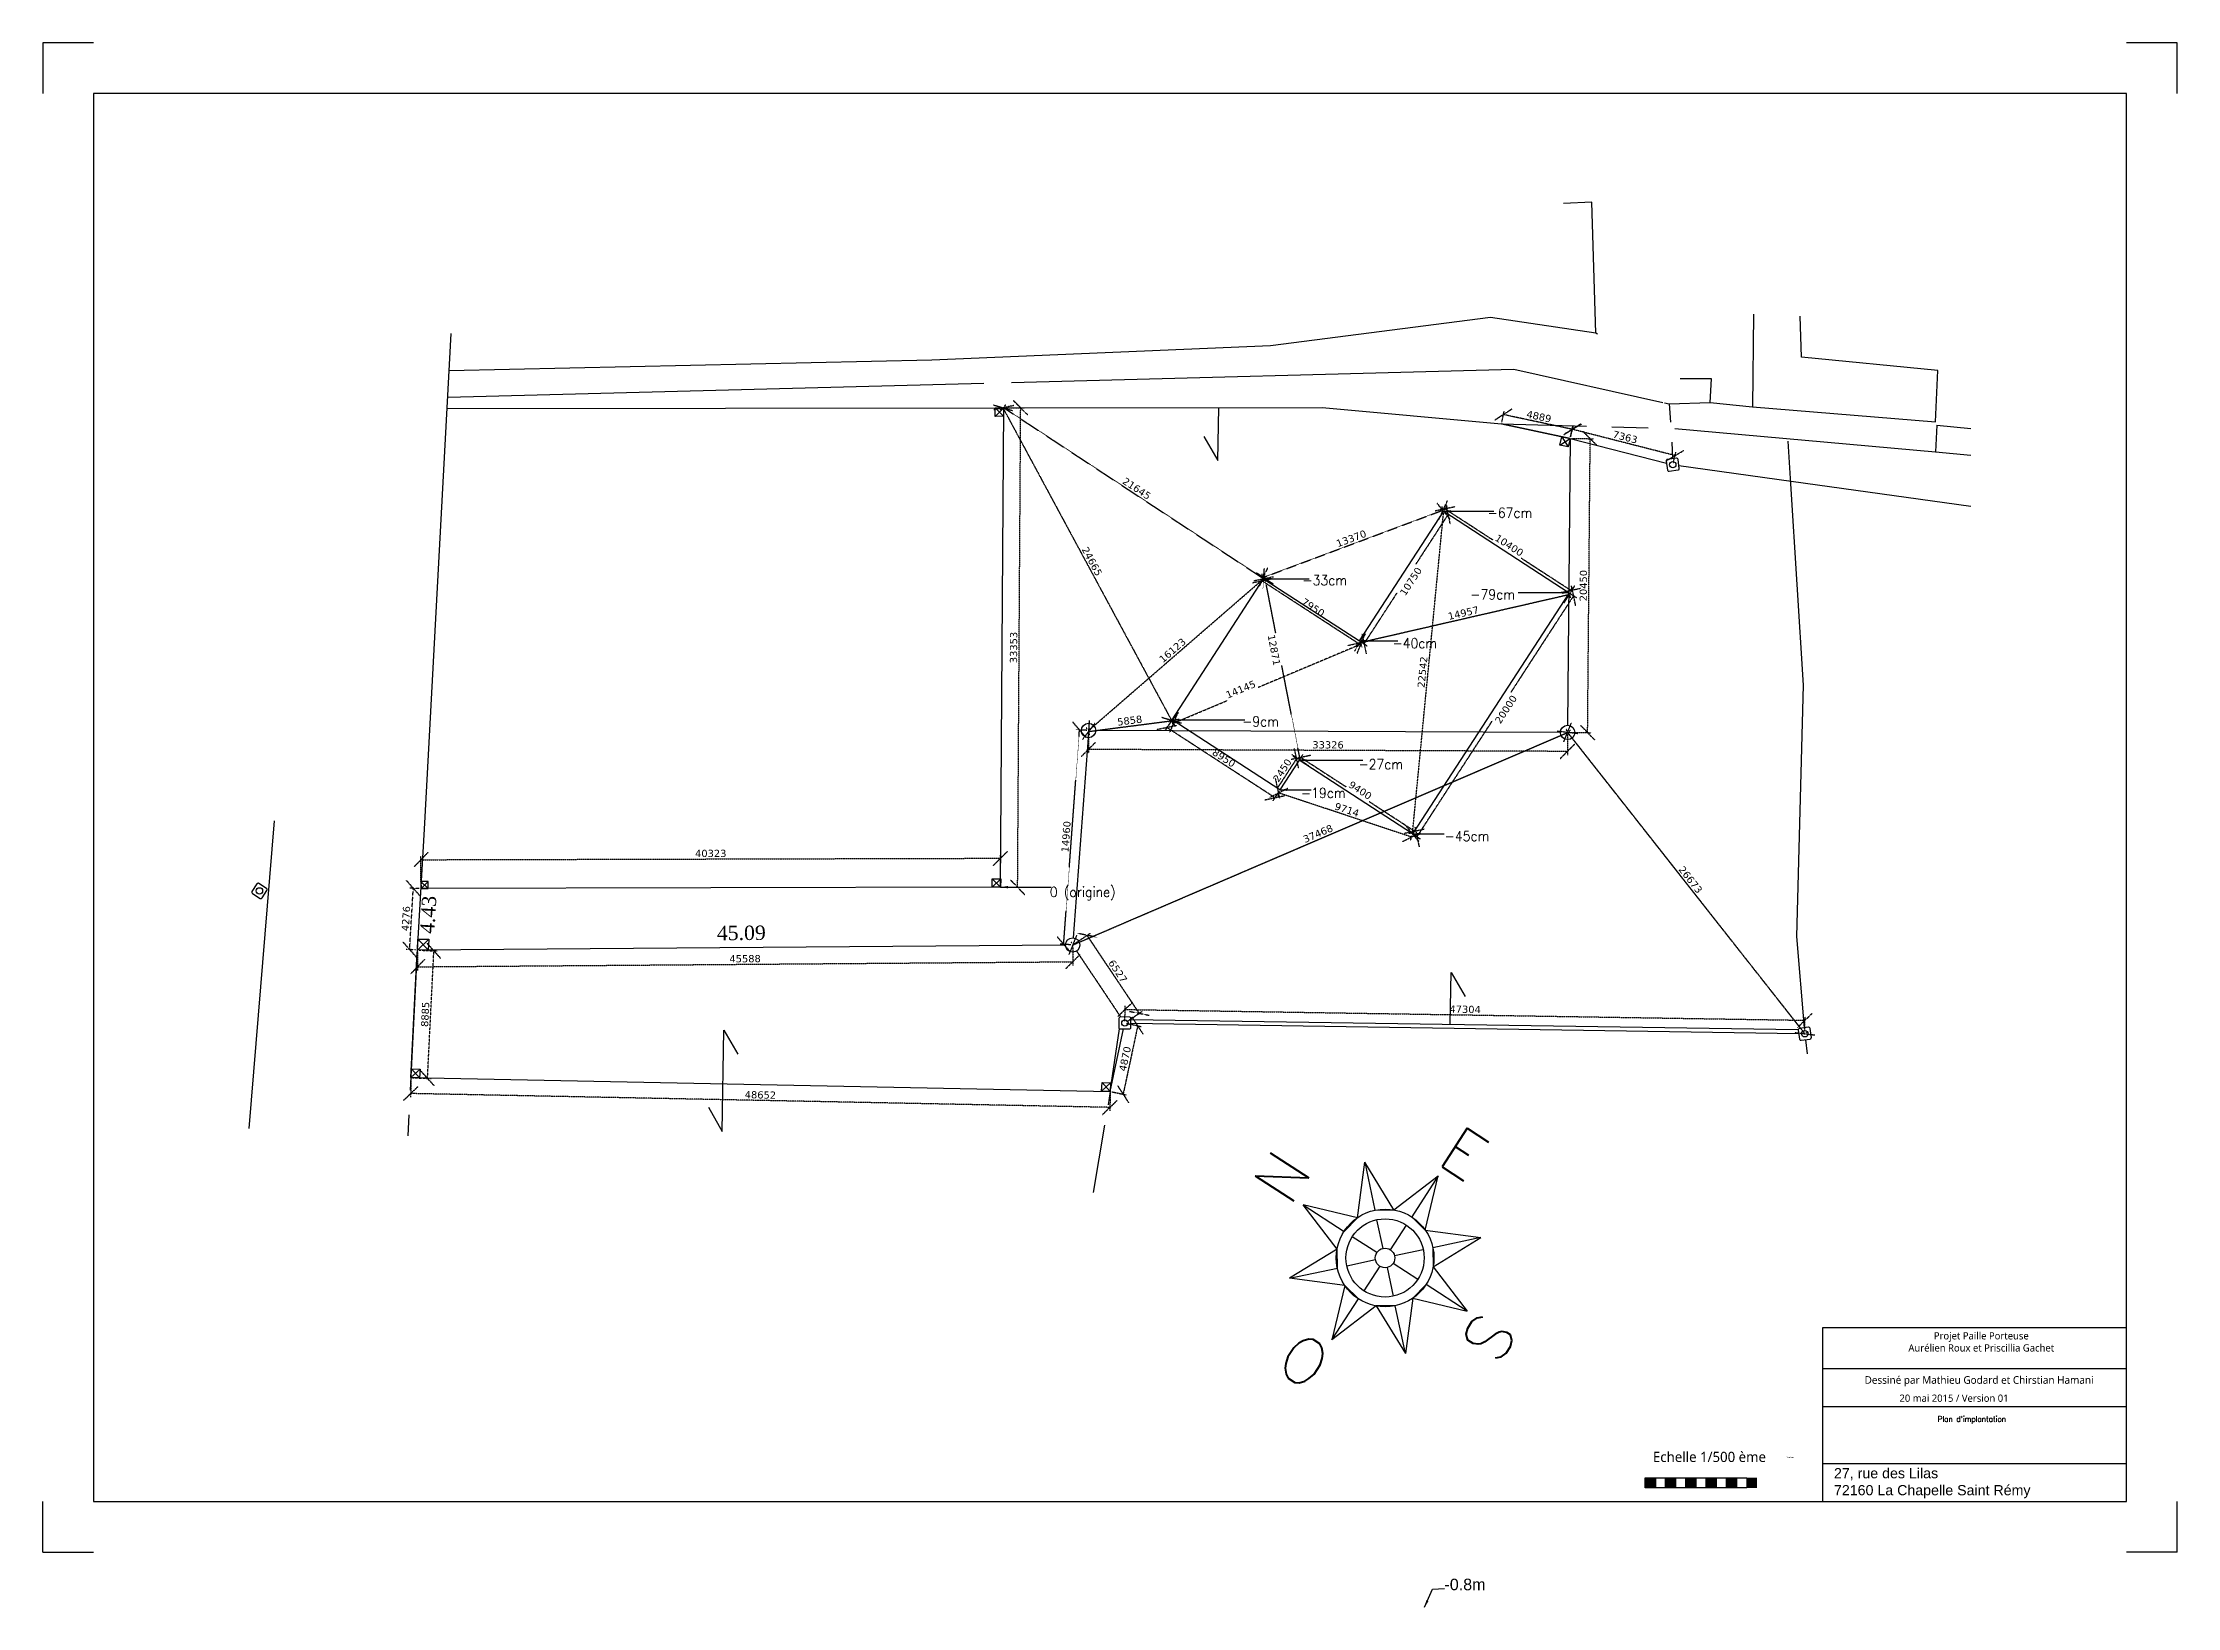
# Model space of a CAD drawing. Header units: millimetres. Extents: x -19637 to 128858, y 30351 to 139191.
import ezdxf
from ezdxf.enums import TextEntityAlignment as Align

# ---------------------------------------------------------------- set-up
doc = ezdxf.new("R2010")
doc.units = ezdxf.units.MM
doc.linetypes.add('CACHE', pattern=[0.375, 0.25, -0.125])
doc.linetypes.add('PTS_EXT', pattern=[999999, 0, -999999])
doc.layers.get('Defpoints').update_dxf_attribs({"true_color": 0xffffff})
for name, color, linetype, lineweight, true_color in [('Cartouche_A3', 178, 'Continuous', 25, 0x000000), ('Terrain ... Altitudes', 178, 'Continuous', 25, 0x000000), ('Terrain ... plan cadastre ... Cote - Coordonnées implantation', 178, 'CACHE', 25, 0x000000), ('Terrain ... plan cadastre ... Cote - Coordonnées implantation ... Emprise Surface', 30, 'Continuous', 25, 0xff7f00)]:
    doc.layers.add(name, color=color, linetype=linetype, lineweight=lineweight, true_color=true_color)
for name, color, linetype, true_color in [('rosace', 178, 'Continuous', 0x000000), ('Terrain ... Géomètre ... BORNAGE_BORNE', 1, 'Continuous', 0xff0000), ('Terrain ... Géomètre ... BORNAGE_COTATION', 1, 'CACHE', 0xff0000), ('Terrain ... Géomètre ... BORNAGE_LIMITE', 7, 'Continuous', 0xffffff), ('Terrain ... Géomètre ... BORNAGE_LIMITE_NOUVELLE', 1, 'Continuous', 0xff0000), ('Terrain ... Géomètre ... CADASTRE_LIMITE', 252, 'Continuous', 0x848484), ('Terrain ... Géomètre ... LEGENDE', 7, 'Continuous', 0xffffff), ('Terrain ... Géomètre ... TOPO_CLOTURE', 44, 'Continuous', 0x997200)]:
    doc.layers.add(name, color=color, linetype=linetype, true_color=true_color)
doc.styles.add('QCADDimTextStyle', font='')
doc.styles.add('textstyle11', font='ltypeshp.shx')
doc.styles.add('textstyle12', font='')
doc.styles.add('textstyle13', font='')
doc.styles.add('textstyle14', font='')
doc.styles.add('textstyle15', font='')
doc.styles.add('textstyle42', font='')
doc.styles.add('textstyle43', font='')
doc.styles.add('textstyle45', font='')
doc.styles.add('textstyle48', font='')
doc.styles.add('textstyle49', font='standard')
doc.styles.add('textstyle50', font='standard')
doc.styles.add('textstyle51', font='')
doc.styles.add('textstyle52', font='standard')
doc.styles.add('textstyle53', font='')
doc.styles.add('textstyle54', font='standard')
doc.styles.add('textstyle55', font='Standard')
doc.styles.add('textstyle56', font='Standard')
doc.styles.add('textstyle57', font='Standard')
doc.styles.add('textstyle58', font='Standard')
doc.styles.add('textstyle59', font='Standard')
doc.styles.add('textstyle60', font='Standard')
doc.styles.add('textstyle61', font='Standard')
doc.styles.add('textstyle62', font='Standard')
doc.styles.add('textstyle63', font='Standard')
doc.styles.get('QCADDimTextStyle').set_extended_font_data('DejaVu Sans')
doc.styles.get('textstyle12').set_extended_font_data('simplex')
doc.styles.get('textstyle13').set_extended_font_data('simplex')
doc.styles.get('textstyle14').set_extended_font_data('simplex')
doc.styles.get('textstyle15').set_extended_font_data('simplex')
doc.styles.get('textstyle42').set_extended_font_data('Dutch801 Rm BT')
doc.styles.get('textstyle43').set_extended_font_data('Dutch801 Rm BT')
doc.styles.get('textstyle45').set_extended_font_data('Liberation Sans')
doc.styles.get('textstyle48').set_extended_font_data('Arial')
doc.styles.get('textstyle51').set_extended_font_data('Arial')
doc.styles.get('textstyle53').set_extended_font_data('Arial')
doc.linetypes.add('LIMITE2', pattern='A,6.35,-2.54,["BOX",textstyle11,S=2.54,R=0,X=-2.54,Y=0],-2.54,25.4', length=36.83)
doc.dimstyles.new('QCADDimStyle', dxfattribs={"dimtxt": 500, "dimasz": 500, "dimexe": 250, "dimexo": 125, "dimgap": 125, "dimtad": 1, "dimtoh": 1, "dimdec": 4, "dimzin": 0, "dimdsep": 46, "dimtxsty": 'QCADDimTextStyle', "dimcen": 0.09, "dimadec": 0, "dimazin": 0, "dimtfac": 1, "dimtdec": 4, "dimtofl": 0, "dimtmove": 0, "dimatfit": 3, "dimfxl": 1, "dimtolj": 1, "dimtzin": 0, "dimarcsym": 0})

msp = doc.modelspace()

# ---------------------------------------------------------------- texts
at = {"layer": 'Cartouche_A3', "lineweight": -3}
for s, insert, char_height, attachment_point, style in [('\\fTrebuchet MS|b0|i0|c0|p0;\\H505.085;Projet Paille Porteuse\\PAurélien Roux et Priscillia Gachet', (115221.2, 49490.8), 707.119, 2, 'textstyle52'), ('\\fTrebuchet MS|b0|i0|c0|p0;Dessiné par Mathieu Godard et Chirstian Hamani', (107104.5, 46076.2), 530.339, 4, 'textstyle48'), ('\\fTrebuchet MS|b0|i0|c0|p0;\\H505.085;20 mai 2015 / Version 01', (109528.5, 44895.3), 707.119, 4, 'textstyle49'), ('\\fTrebuchet MS|b0|i0|c0|p0;Echelle 1/500 ème', (92376.6, 40808.5), 707.119, 4, 'textstyle50'), ('27, rue des Lilas\\P72160 La Chapelle Saint Rémy', (104973.5, 38983), 707.119, 4, 'textstyle51')]:
    msp.add_mtext(s, dxfattribs=dict(at, insert=insert, char_height=char_height, attachment_point=attachment_point, style=style))
at = {"layer": 'Cartouche_A3', "attachment_point": 2}
for s, insert, char_height, style in [("\\H400;Plan d'implantation", (114565.8, 43653.1), 700, 'textstyle54'), ('\\H107.143;1 mètre', (101927.4, 40837.7), 2121.357, 'textstyle53')]:
    msp.add_mtext(s, dxfattribs=dict(at, insert=insert, char_height=char_height, style=style))
at = {"layer": 'Terrain ... Altitudes', "attachment_point": 6}
for s, insert, char_height, style in [('\\H697.534;-67cm', (83986.6, 106491.5), 305.171, 'textstyle59'), ('\\H697.534;-33cm', (71100, 101800), 305.171, 'textstyle57'), ('\\H697.534;-79cm', (82782, 100808.8), 305.171, 'textstyle60'), ('\\H697.534;-40cm', (77367.8, 97416.1), 305.171, 'textstyle58'), ('\\H697.534;-9cm', (66360.3, 91969.6), 305.171, 'textstyle56'), ('\\H697.534;-27cm', (75000, 89000), 305.171, 'textstyle62'), ('\\H697.534;-19cm', (71000, 87000), 305.171, 'textstyle63'), ('\\H697.534;-45cm', (81000, 84000), 305.171, 'textstyle61'), ('\\H697.534;0 (origine)', (55000, 80000), 305.171, 'textstyle55'), ('-0.8m', (80732.8, 31934.5), 800, 'textstyle45')]:
    msp.add_mtext(s, dxfattribs=dict(at, insert=insert, char_height=char_height, style=style))
at = {"layer": 'Terrain ... Géomètre ... BORNAGE_COTATION'}
for s, rotation, style, p in [('4.43', 86.627984, 'textstyle42', (7676.2, 78499.1)), ('45.09', 0.441505, 'textstyle43', (28967.5, 76767.2))]:
    msp.add_text(s, height=1000, rotation=rotation, dxfattribs=dict(at, style=style)).set_placement(p, align=Align.CENTER)

# ---------------------------------------------------------------- blocks, each defined once
blk = doc.blocks.new('*D32')
at = {"layer": 'Defpoints', "color": 0}
for p in [(58927, 92094), (53117, 91344), (58936, 92029)]:
    blk.add_point(p, dxfattribs=at)
at = {"layer": 'Terrain ... plan cadastre ... Cote - Coordonnées implantation', "color": 0, "lineweight": -2}
for p, q in [((58504, 91469), (59368, 92589)), ((53558, 91839), (52694, 90719)), ((53126, 91279), (58936, 92029)), ((53133, 91220), (53158, 91031)), ((58943, 91970), (58968, 91781))]:
    blk.add_line(p, q, dxfattribs=at)
at = {"layer": 'Terrain ... plan cadastre ... Cote - Coordonnées implantation', "color": 0, "insert": (55982, 92035), "char_height": 500, "attachment_point": 5, "rotation": 7.35256, "style": 'QCADDimTextStyle'}
blk.add_mtext('\\A1;5858', dxfattribs=at)
blk = doc.blocks.new('*D33')
at = {"layer": 'Defpoints', "color": 0}
for p in [(47216, 113801), (58878, 92067), (58927, 92094)]:
    blk.add_point(p, dxfattribs=at)
at = {"layer": 'Terrain ... plan cadastre ... Cote - Coordonnées implantation', "color": 0, "lineweight": -2}
for p, q in [((47845, 113572), (46490, 113977)), ((47106, 113742), (46947, 113656)), ((47167, 113775), (58878, 92067)), ((58201, 92270), (59556, 91865)), ((58817, 92034), (58658, 91949))]:
    blk.add_line(p, q, dxfattribs=at)
at = {"layer": 'Terrain ... plan cadastre ... Cote - Coordonnées implantation', "color": 0, "insert": (53361, 103103), "char_height": 500, "attachment_point": 5, "rotation": 298.34684, "style": 'QCADDimTextStyle'}
blk.add_mtext('\\A1;24665', dxfattribs=at)
blk = doc.blocks.new('*D34')
at = {"layer": 'Defpoints', "color": 0}
for p in [(65300, 101906), (65300, 101906), (53117, 91344)]:
    blk.add_point(p, dxfattribs=at)
at = {"layer": 'Terrain ... plan cadastre ... Cote - Coordonnées implantation', "color": 0, "lineweight": -2}
for p, q in [((65249, 101201), (65350, 102612)), ((53117, 91344), (65300, 101906)), ((65218, 102001), (65136, 102095)), ((53036, 91439), (52954, 91533)), ((53168, 92049), (53067, 90639))]:
    blk.add_line(p, q, dxfattribs=at)
at = {"layer": 'Terrain ... plan cadastre ... Cote - Coordonnées implantation', "color": 0, "insert": (58957, 96916), "char_height": 500, "attachment_point": 5, "rotation": 40.92568, "style": 'QCADDimTextStyle'}
blk.add_mtext('\\A1;16123', dxfattribs=at)
blk = doc.blocks.new('*D35')
at = {"layer": 'Defpoints', "color": 0}
for p in [(47216, 113801), (65300, 101906), (65300, 101906)]:
    blk.add_point(p, dxfattribs=at)
at = {"layer": 'Terrain ... plan cadastre ... Cote - Coordonnées implantation', "color": 0, "lineweight": -2}
for p, q in [((47909, 113944), (46524, 113658)), ((47216, 113801), (65300, 101906)), ((47285, 113905), (47354, 114010)), ((64607, 101763), (65992, 102049)), ((65368, 102011), (65437, 102115))]:
    blk.add_line(p, q, dxfattribs=at)
at = {"layer": 'Terrain ... plan cadastre ... Cote - Coordonnées implantation', "color": 0, "insert": (56469, 108175), "char_height": 500, "attachment_point": 5, "rotation": 326.66399, "style": 'QCADDimTextStyle'}
blk.add_mtext('\\A1;21645', dxfattribs=at)
blk = doc.blocks.new('*D36')
at = {"layer": 'Defpoints', "color": 0}
for p in [(71967, 97576), (72066, 97341), (58927, 92094)]:
    blk.add_point(p, dxfattribs=at)
at = {"layer": 'Terrain ... plan cadastre ... Cote - Coordonnées implantation', "color": 0, "lineweight": -2}
for p, q in [((72066, 97341), (64929, 94340)), ((71799, 96686), (72333, 97995)), ((72016, 97461), (72163, 97110)), ((59294, 92513), (58759, 91203)), ((59027, 91858), (62753, 93425)), ((58976, 91979), (59123, 91627))]:
    blk.add_line(p, q, dxfattribs=at)
at = {"layer": 'Terrain ... plan cadastre ... Cote - Coordonnées implantation', "color": 0, "insert": (63706, 94204), "char_height": 500, "attachment_point": 5, "rotation": 22.80439, "style": 'QCADDimTextStyle'}
blk.add_mtext('\\A1;14145', dxfattribs=at)
blk = doc.blocks.new('*D37')
at = {"layer": 'Defpoints', "color": 0}
for p in [(65195, 101745), (65300, 101906), (71967, 97576)]:
    blk.add_point(p, dxfattribs=at)
at = {"layer": 'Terrain ... plan cadastre ... Cote - Coordonnées implantation', "color": 0, "lineweight": -2}
for p, q in [((65887, 101892), (64503, 101598)), ((65232, 101801), (65059, 101536)), ((71863, 97415), (65195, 101745)), ((71171, 97268), (72554, 97562)), ((71899, 97472), (71726, 97206))]:
    blk.add_line(p, q, dxfattribs=at)
at = {"layer": 'Terrain ... plan cadastre ... Cote - Coordonnées implantation', "color": 0, "insert": (68738, 99903), "char_height": 500, "attachment_point": 5, "rotation": 327, "style": 'QCADDimTextStyle'}
blk.add_mtext('\\A1;7950', dxfattribs=at)
blk = doc.blocks.new('*D38')
at = {"layer": 'Defpoints', "color": 0}
for p in [(77822, 106592), (78137, 106388), (71967, 97576)]:
    blk.add_point(p, dxfattribs=at)
at = {"layer": 'Terrain ... plan cadastre ... Cote - Coordonnées implantation', "color": 0, "lineweight": -2}
for p, q in [((78284, 105696), (77990, 107079)), ((78137, 106388), (75876, 102907)), ((77927, 106524), (78346, 106252)), ((72282, 97372), (74589, 100925)), ((72135, 98064), (72429, 96680)), ((72072, 97508), (72491, 97236))]:
    blk.add_line(p, q, dxfattribs=at)
at = {"layer": 'Terrain ... plan cadastre ... Cote - Coordonnées implantation', "color": 0, "insert": (75541, 101715), "char_height": 500, "attachment_point": 5, "rotation": 57, "style": 'QCADDimTextStyle'}
blk.add_mtext('\\A1;10750', dxfattribs=at)
blk = doc.blocks.new('*D39')
at = {"layer": 'Defpoints', "color": 0}
for p in [(77789, 106681), (77822, 106592), (65300, 101906)]:
    blk.add_point(p, dxfattribs=at)
at = {"layer": 'Terrain ... plan cadastre ... Cote - Coordonnées implantation', "color": 0, "lineweight": -2}
for p, q in [((77496, 106037), (78082, 107324)), ((65266, 101995), (77789, 106681)), ((77778, 106709), (77701, 106915)), ((65560, 102639), (64973, 101351)), ((65256, 102023), (65179, 102229))]:
    blk.add_line(p, q, dxfattribs=at)
at = {"layer": 'Terrain ... plan cadastre ... Cote - Coordonnées implantation', "color": 0, "insert": (71393, 104698), "char_height": 500, "attachment_point": 5, "rotation": 20.51578, "style": 'QCADDimTextStyle'}
blk.add_mtext('\\A1;13370', dxfattribs=at)
blk = doc.blocks.new('*D40')
at = {"layer": 'Defpoints', "color": 0}
for p in [(77822, 106592), (86652, 101094), (86544, 100928)]:
    blk.add_point(p, dxfattribs=at)
at = {"layer": 'Terrain ... plan cadastre ... Cote - Coordonnées implantation', "color": 0, "lineweight": -2}
for p, q in [((77890, 106697), (78066, 106968)), ((78622, 106906), (77238, 106612)), ((77930, 106759), (81228, 104617)), ((86652, 101094), (83210, 103330)), ((85961, 100947), (87344, 101241)), ((86612, 101033), (86788, 101304))]:
    blk.add_line(p, q, dxfattribs=at)
at = {"layer": 'Terrain ... plan cadastre ... Cote - Coordonnées implantation', "color": 0, "insert": (82382, 104224), "char_height": 500, "attachment_point": 5, "rotation": 327, "style": 'QCADDimTextStyle'}
blk.add_mtext('\\A1;10400', dxfattribs=at)
blk = doc.blocks.new('*D41')
at = {"layer": 'Defpoints', "color": 0}
for p in [(86544, 100928), (86570, 100817), (71967, 97576)]:
    blk.add_point(p, dxfattribs=at)
at = {"layer": 'Terrain ... plan cadastre ... Cote - Coordonnées implantation', "color": 0, "lineweight": -2}
for p, q in [((86194, 100218), (86945, 101416)), ((71993, 97465), (86570, 100817)), ((86572, 100806), (86626, 100573)), ((72368, 98065), (71617, 96866)), ((71995, 97455), (72049, 97222))]:
    blk.add_line(p, q, dxfattribs=at)
at = {"layer": 'Terrain ... plan cadastre ... Cote - Coordonnées implantation', "color": 0, "insert": (79195, 99516), "char_height": 500, "attachment_point": 5, "rotation": 12.94807, "style": 'QCADDimTextStyle'}
blk.add_mtext('\\A1;14957', dxfattribs=at)
blk = doc.blocks.new('*D42')
at = {"layer": 'Defpoints', "color": 0}
for p in [(86544, 100928), (86859, 100724), (75651, 84154)]:
    blk.add_point(p, dxfattribs=at)
at = {"layer": 'Terrain ... plan cadastre ... Cote - Coordonnées implantation', "color": 0, "lineweight": -2}
for p, q in [((87006, 100032), (86712, 101415)), ((86859, 100724), (82504, 94017)), ((86649, 100860), (87068, 100587)), ((75966, 83950), (81199, 92009)), ((75756, 84086), (76176, 83814)), ((75819, 84642), (76113, 83258))]:
    blk.add_line(p, q, dxfattribs=at)
at = {"layer": 'Terrain ... plan cadastre ... Cote - Coordonnées implantation', "color": 0, "insert": (82156, 92815), "char_height": 500, "attachment_point": 5, "rotation": 57, "style": 'QCADDimTextStyle'}
blk.add_mtext('\\A1;20000', dxfattribs=at)
blk = doc.blocks.new('*D43')
at = {"layer": 'Defpoints', "color": 0}
for p in [(67768, 89274), (75651, 84154), (75777, 84348)]:
    blk.add_point(p, dxfattribs=at)
at = {"layer": 'Terrain ... plan cadastre ... Cote - Coordonnées implantation', "color": 0, "lineweight": -2}
for p, q in [((68585, 89615), (67202, 89321)), ((67836, 89379), (68030, 89677)), ((67894, 89468), (71027, 87433)), ((75777, 84348), (72647, 86381)), ((75085, 84201), (76469, 84495)), ((75719, 84259), (75913, 84558))]:
    blk.add_line(p, q, dxfattribs=at)
at = {"layer": 'Terrain ... plan cadastre ... Cote - Coordonnées implantation', "color": 0, "insert": (72017, 87183), "char_height": 500, "attachment_point": 5, "rotation": 327, "style": 'QCADDimTextStyle'}
blk.add_mtext('\\A1;9400', dxfattribs=at)
blk = doc.blocks.new('*D44')
at = {"layer": 'Defpoints', "color": 0}
for p in [(66360, 86997), (66434, 87219), (75651, 84154)]:
    blk.add_point(p, dxfattribs=at)
at = {"layer": 'Terrain ... plan cadastre ... Cote - Coordonnées implantation', "color": 0, "lineweight": -2}
for p, q in [((66992, 87314), (65727, 86680)), ((66394, 87101), (66281, 86760)), ((75578, 83932), (66360, 86997)), ((74945, 83616), (76210, 84249)), ((75612, 84036), (75499, 83695))]:
    blk.add_line(p, q, dxfattribs=at)
at = {"layer": 'Terrain ... plan cadastre ... Cote - Coordonnées implantation', "color": 0, "insert": (71090, 85830), "char_height": 500, "attachment_point": 5, "rotation": 341.60847, "style": 'QCADDimTextStyle'}
blk.add_mtext('\\A1;9714', dxfattribs=at)
blk = doc.blocks.new('*D45')
at = {"layer": 'Defpoints', "color": 0}
for p in [(67768, 89274), (66254, 87336), (66434, 87219)]:
    blk.add_point(p, dxfattribs=at)
at = {"layer": 'Terrain ... plan cadastre ... Cote - Coordonnées implantation', "color": 0, "lineweight": -2}
for p, q in [((67588, 89391), (66254, 87336)), ((67663, 89342), (67378, 89527)), ((67735, 88699), (67441, 90082)), ((66107, 88028), (66401, 86644)), ((66329, 87287), (66044, 87472))]:
    blk.add_line(p, q, dxfattribs=at)
at = {"layer": 'Terrain ... plan cadastre ... Cote - Coordonnées implantation', "color": 0, "insert": (66599, 88573), "char_height": 500, "attachment_point": 5, "rotation": 57, "style": 'QCADDimTextStyle'}
blk.add_mtext('\\A1;2450', dxfattribs=at)
blk = doc.blocks.new('*D46')
at = {"layer": 'Defpoints', "color": 0}
for p in [(65300, 101906), (67768, 89274), (67846, 89289)]:
    blk.add_point(p, dxfattribs=at)
at = {"layer": 'Terrain ... plan cadastre ... Cote - Coordonnées implantation', "color": 0, "lineweight": -2}
for p, q in [((65964, 101527), (64791, 102316)), ((65378, 101921), (66119, 98129)), ((65422, 101930), (65623, 101969)), ((67846, 89289), (66559, 95876)), ((67259, 89684), (68432, 88894)), ((67891, 89298), (68091, 89337))]:
    blk.add_line(p, q, dxfattribs=at)
at = {"layer": 'Terrain ... plan cadastre ... Cote - Coordonnées implantation', "color": 0, "insert": (66024, 96941), "char_height": 500, "attachment_point": 5, "rotation": 281.05565, "style": 'QCADDimTextStyle'}
blk.add_mtext('\\A1;12871', dxfattribs=at)
blk = doc.blocks.new('*D47')
at = {"layer": 'Defpoints', "color": 0}
for p in [(58927, 92094), (58572, 91546), (66434, 87219)]:
    blk.add_point(p, dxfattribs=at)
at = {"layer": 'Terrain ... plan cadastre ... Cote - Coordonnées implantation', "color": 0, "lineweight": -2}
for p, q in [((59263, 91693), (57880, 91399)), ((58859, 91989), (58436, 91336)), ((66078, 86672), (58572, 91546)), ((65386, 86525), (66770, 86819)), ((66365, 87114), (65942, 86462))]:
    blk.add_line(p, q, dxfattribs=at)
at = {"layer": 'Terrain ... plan cadastre ... Cote - Coordonnées implantation', "color": 0, "insert": (62534, 89431), "char_height": 500, "attachment_point": 5, "rotation": 327, "style": 'QCADDimTextStyle'}
blk.add_mtext('\\A1;8950', dxfattribs=at)
blk = doc.blocks.new('*D48')
at = {"layer": 'Defpoints', "color": 0}
for p in [(77822, 106592), (77822, 106592), (75651, 84154)]:
    blk.add_point(p, dxfattribs=at)
at = {"layer": 'Terrain ... plan cadastre ... Cote - Coordonnées implantation', "color": 0, "lineweight": -2}
for p, q in [((78272, 106046), (77372, 107138)), ((75651, 84154), (77822, 106592)), ((77698, 106604), (77573, 106616)), ((75202, 84700), (76101, 83609)), ((75527, 84166), (75403, 84178))]:
    blk.add_line(p, q, dxfattribs=at)
at = {"layer": 'Terrain ... plan cadastre ... Cote - Coordonnées implantation', "color": 0, "insert": (76354, 95410), "char_height": 500, "attachment_point": 5, "rotation": 84.47443, "style": 'QCADDimTextStyle'}
blk.add_mtext('\\A1;22542', dxfattribs=at)
blk = doc.blocks.new('*D49')
at = {"layer": 'Defpoints', "color": 0}
for p in [(86624, 111656), (88017, 111644), (86443, 91207)]:
    blk.add_point(p, dxfattribs=at)
at = {"layer": 'Terrain ... Géomètre ... BORNAGE_COTATION', "color": 0, "lineweight": -2}
for p, q in [((86749, 111655), (88267, 111642)), ((88512, 111140), (87521, 112148)), ((87836, 91195), (88017, 111644)), ((86568, 91206), (88086, 91193)), ((87341, 91699), (88332, 90691))]:
    blk.add_line(p, q, dxfattribs=at)
at = {"layer": 'Terrain ... Géomètre ... BORNAGE_COTATION', "color": 0, "insert": (87542, 101423), "char_height": 500, "attachment_point": 5, "rotation": 89.49479, "style": 'QCADDimTextStyle'}
blk.add_mtext('\\A1;20450', dxfattribs=at)
blk = doc.blocks.new('*D50')
at = {"layer": 'Defpoints', "color": 0}
for p in [(81980, 113318), (81843, 112678), (86624, 111656)]:
    blk.add_point(p, dxfattribs=at)
at = {"layer": 'Terrain ... Géomètre ... BORNAGE_COTATION', "color": 0, "lineweight": -2}
for p, q in [((82573, 113703), (81386, 112934)), ((81869, 112800), (82032, 113563)), ((86761, 112296), (81980, 113318)), ((86167, 111912), (87354, 112681)), ((86650, 111778), (86813, 112541))]:
    blk.add_line(p, q, dxfattribs=at)
at = {"layer": 'Terrain ... Géomètre ... BORNAGE_COTATION', "color": 0, "insert": (84450, 113183), "char_height": 500, "attachment_point": 5, "rotation": 347.93738, "style": 'QCADDimTextStyle'}
blk.add_mtext('\\A1;4889', dxfattribs=at)
blk = doc.blocks.new('*D51')
at = {"layer": 'Defpoints', "color": 0}
for p in [(86624, 111656), (86786, 112291), (93758, 109834)]:
    blk.add_point(p, dxfattribs=at)
at = {"layer": 'Terrain ... Géomètre ... BORNAGE_COTATION', "color": 0, "lineweight": -2}
for p, q in [((87394, 112652), (86178, 111930)), ((86655, 111777), (86848, 112533)), ((93920, 110468), (86786, 112291)), ((93312, 110108), (94528, 110829)), ((93789, 109955), (93982, 110711))]:
    blk.add_line(p, q, dxfattribs=at)
at = {"layer": 'Terrain ... Géomètre ... BORNAGE_COTATION', "color": 0, "insert": (90448, 111752), "char_height": 500, "attachment_point": 5, "rotation": 345.66871, "style": 'QCADDimTextStyle'}
blk.add_mtext('\\A1;7363', dxfattribs=at)
blk = doc.blocks.new('*D52')
at = {"layer": 'Defpoints', "color": 0}
for p in [(53117, 91344), (86443, 91207), (53112, 90027)]:
    blk.add_point(p, dxfattribs=at)
at = {"layer": 'Terrain ... Géomètre ... BORNAGE_COTATION', "color": 0, "lineweight": -2}
for p, q in [((53117, 91219), (53111, 89777)), ((86443, 91082), (86437, 89640)), ((53614, 90525), (52610, 89529)), ((86438, 89890), (53112, 90027)), ((85936, 89392), (86940, 90388))]:
    blk.add_line(p, q, dxfattribs=at)
at = {"layer": 'Terrain ... Géomètre ... BORNAGE_COTATION', "color": 0, "insert": (69777, 90343), "char_height": 500, "attachment_point": 5, "rotation": 359.76494, "style": 'QCADDimTextStyle'}
blk.add_mtext('\\A1;33326', dxfattribs=at)
blk = doc.blocks.new('*D53')
at = {"layer": 'Defpoints', "color": 0}
for p in [(52488, 91391), (53117, 91344), (52015, 76425)]:
    blk.add_point(p, dxfattribs=at)
at = {"layer": 'Terrain ... Géomètre ... BORNAGE_COTATION', "color": 0, "lineweight": -2}
for p, q in [((51386, 76471), (52488, 91391)), ((52950, 90855), (52026, 91926)), ((52993, 91353), (52239, 91409)), ((50924, 77007), (51847, 75936)), ((51890, 76434), (51136, 76490))]:
    blk.add_line(p, q, dxfattribs=at)
at = {"layer": 'Terrain ... Géomètre ... BORNAGE_COTATION', "color": 0, "insert": (51554, 83959), "char_height": 500, "attachment_point": 5, "rotation": 85.77333, "style": 'QCADDimTextStyle'}
blk.add_mtext('\\A1;14960', dxfattribs=at)
blk = doc.blocks.new('*D54')
at = {"layer": 'Defpoints', "color": 0}
for p in [(55645, 70999), (54626, 66237), (55522, 66045)]:
    blk.add_point(p, dxfattribs=at)
at = {"layer": 'Terrain ... Géomètre ... BORNAGE_COTATION', "color": 0, "lineweight": -2}
for p, q in [((56925, 70215), (56156, 71402)), ((56540, 70808), (55522, 66045)), ((55767, 70973), (56785, 70756)), ((54749, 66211), (55766, 65993)), ((55137, 66639), (55906, 65452))]:
    blk.add_line(p, q, dxfattribs=at)
at = {"layer": 'Terrain ... Géomètre ... BORNAGE_COTATION', "color": 0, "insert": (55655, 68507), "char_height": 500, "attachment_point": 5, "rotation": 77.93193, "style": 'QCADDimTextStyle'}
blk.add_mtext('\\A1;4870', dxfattribs=at)
blk = doc.blocks.new('*D55')
at = {"layer": 'Defpoints', "color": 0}
for p in [(5984, 67200), (5962, 66090), (54626, 66237)]:
    blk.add_point(p, dxfattribs=at)
at = {"layer": 'Terrain ... Géomètre ... BORNAGE_COTATION', "color": 0, "lineweight": -2}
for p, q in [((5981, 67075), (5957, 65840)), ((6471, 66580), (5452, 65600)), ((54604, 65127), (5962, 66090)), ((54095, 64637), (55114, 65617)), ((54624, 66112), (54600, 64877))]:
    blk.add_line(p, q, dxfattribs=at)
at = {"layer": 'Terrain ... Géomètre ... BORNAGE_COTATION', "color": 0, "insert": (30291, 65993), "char_height": 500, "attachment_point": 5, "rotation": 358.86557, "style": 'QCADDimTextStyle'}
blk.add_mtext('\\A1;48652', dxfattribs=at)
blk = doc.blocks.new('*D56')
at = {"layer": 'Defpoints', "color": 0}
for p in [(6428, 76073), (7577, 76016), (5984, 67200)]:
    blk.add_point(p, dxfattribs=at)
at = {"layer": 'Terrain ... Géomètre ... BORNAGE_COTATION', "color": 0, "lineweight": -2}
for p, q in [((6553, 76067), (7827, 76003)), ((8051, 75491), (7103, 76540)), ((7132, 67142), (7577, 76016)), ((6108, 67194), (7382, 67130)), ((6658, 67667), (7607, 66618))]:
    blk.add_line(p, q, dxfattribs=at)
at = {"layer": 'Terrain ... Géomètre ... BORNAGE_COTATION', "color": 0, "insert": (6971, 71598), "char_height": 500, "attachment_point": 5, "rotation": 87.13203, "style": 'QCADDimTextStyle'}
blk.add_mtext('\\A1;8885', dxfattribs=at)
blk = doc.blocks.new('*D57')
at = {"layer": 'Defpoints', "color": 0}
for p in [(6144, 80374), (6681, 80342), (6428, 76073)]:
    blk.add_point(p, dxfattribs=at)
at = {"layer": 'Terrain ... Géomètre ... BORNAGE_COTATION', "color": 0, "lineweight": -2}
for p, q in [((6613, 79846), (5674, 80903)), ((5891, 76105), (6144, 80374)), ((6556, 80350), (5894, 80389)), ((5421, 76634), (6360, 75577)), ((6303, 76081), (5641, 76120))]:
    blk.add_line(p, q, dxfattribs=at)
at = {"layer": 'Terrain ... Géomètre ... BORNAGE_COTATION', "color": 0, "insert": (5633, 78262), "char_height": 500, "attachment_point": 5, "rotation": 86.61028, "style": 'QCADDimTextStyle'}
blk.add_mtext('\\A1;4276', dxfattribs=at)
blk = doc.blocks.new('*D58')
at = {"layer": 'Defpoints', "color": 0}
for p in [(46999, 82459), (6681, 80342), (47004, 80447)]:
    blk.add_point(p, dxfattribs=at)
at = {"layer": 'Terrain ... Géomètre ... BORNAGE_COTATION', "color": 0, "lineweight": -2}
for p, q in [((7174, 82856), (6177, 81854)), ((6681, 80467), (6675, 82605)), ((6676, 82355), (46999, 82459)), ((46500, 81958), (47498, 82961)), ((47004, 80572), (46998, 82709))]:
    blk.add_line(p, q, dxfattribs=at)
at = {"layer": 'Terrain ... Géomètre ... BORNAGE_COTATION', "color": 0, "insert": (26836, 82792), "char_height": 500, "attachment_point": 5, "rotation": 0.14819, "style": 'QCADDimTextStyle'}
blk.add_mtext('\\A1;40323', dxfattribs=at)
blk = doc.blocks.new('*D59')
at = {"layer": 'Defpoints', "color": 0}
for p in [(47216, 113799), (48397, 113791), (47004, 80447)]:
    blk.add_point(p, dxfattribs=at)
at = {"layer": 'Terrain ... Géomètre ... BORNAGE_COTATION', "color": 0, "lineweight": -2}
for p, q in [((47341, 113798), (48647, 113790)), ((48893, 113288), (47900, 114294)), ((48184, 80439), (48397, 113791)), ((47129, 80446), (48434, 80438)), ((47688, 80942), (48681, 79936))]:
    blk.add_line(p, q, dxfattribs=at)
at = {"layer": 'Terrain ... Géomètre ... BORNAGE_COTATION', "color": 0, "insert": (47906, 97118), "char_height": 500, "attachment_point": 5, "rotation": 89.63562, "style": 'QCADDimTextStyle'}
blk.add_mtext('\\A1;33353', dxfattribs=at)
blk = doc.blocks.new('*D60')
at = {"layer": 'Defpoints', "color": 0}
for p in [(6428, 76073), (52015, 76425), (52024, 75259)]:
    blk.add_point(p, dxfattribs=at)
at = {"layer": 'Terrain ... Géomètre ... BORNAGE_COTATION', "color": 0, "lineweight": -2}
for p, q in [((6429, 75948), (6439, 74658)), ((51528, 74755), (52520, 75763)), ((52016, 76300), (52026, 75009)), ((6933, 75412), (5941, 74404)), ((6437, 74908), (52024, 75259))]:
    blk.add_line(p, q, dxfattribs=at)
at = {"layer": 'Terrain ... Géomètre ... BORNAGE_COTATION', "color": 0, "insert": (29227, 75468), "char_height": 500, "attachment_point": 5, "rotation": 0.44151, "style": 'QCADDimTextStyle'}
blk.add_mtext('\\A1;45588', dxfattribs=at)
blk = doc.blocks.new('*D61')
at = {"layer": 'Defpoints', "color": 0}
for p in [(55645, 70999), (102943, 70250), (102958, 71188)]:
    blk.add_point(p, dxfattribs=at)
at = {"layer": 'Terrain ... Géomètre ... BORNAGE_COTATION', "color": 0, "lineweight": -2}
for p, q in [((56167, 72429), (55152, 71445)), ((55647, 71124), (55664, 72187)), ((55660, 71937), (102958, 71188)), ((102450, 70696), (103466, 71680)), ((102945, 70375), (102962, 71438))]:
    blk.add_line(p, q, dxfattribs=at)
at = {"layer": 'Terrain ... Géomètre ... BORNAGE_COTATION', "color": 0, "insert": (79315, 71947), "char_height": 500, "attachment_point": 5, "rotation": 359.09215, "style": 'QCADDimTextStyle'}
blk.add_mtext('\\A1;47304', dxfattribs=at)
blk = doc.blocks.new('*D62')
at = {"layer": 'Defpoints', "color": 0}
for p in [(52015, 76425), (53020, 77097), (55645, 70999)]:
    blk.add_point(p, dxfattribs=at)
at = {"layer": 'Terrain ... Géomètre ... BORNAGE_COTATION', "color": 0, "lineweight": -2}
for p, q in [((52119, 76494), (53228, 77236)), ((53714, 76960), (52326, 77235)), ((56650, 71672), (53020, 77097)), ((55749, 71069), (56858, 71811)), ((55956, 71809), (57343, 71534))]:
    blk.add_line(p, q, dxfattribs=at)
at = {"layer": 'Terrain ... Géomètre ... BORNAGE_COTATION', "color": 0, "insert": (55154, 74598), "char_height": 500, "attachment_point": 5, "rotation": 303.78548, "style": 'QCADDimTextStyle'}
blk.add_mtext('\\A1;6527', dxfattribs=at)
blk = doc.blocks.new('*D63')
at = {"layer": 'Defpoints', "color": 0}
for p in [(86443, 91207), (86443, 91207), (52015, 76425)]:
    blk.add_point(p, dxfattribs=at)
at = {"layer": 'Terrain ... Géomètre ... BORNAGE_COTATION', "color": 0, "lineweight": -2}
for p, q in [((52015, 76425), (86443, 91207)), ((86181, 90551), (86706, 91864)), ((86394, 91322), (86345, 91437)), ((52277, 77081), (51753, 75768)), ((51966, 76540), (51916, 76654))]:
    blk.add_line(p, q, dxfattribs=at)
at = {"layer": 'Terrain ... Géomètre ... BORNAGE_COTATION', "color": 0, "insert": (69078, 84169), "char_height": 500, "attachment_point": 5, "rotation": 23.23741, "style": 'QCADDimTextStyle'}
blk.add_mtext('\\A1;37468', dxfattribs=at)
blk = doc.blocks.new('*D64')
at = {"layer": 'Defpoints', "color": 0}
for p in [(86443, 91207), (102943, 70250), (102943, 70250)]:
    blk.add_point(p, dxfattribs=at)
at = {"layer": 'Terrain ... Géomètre ... BORNAGE_COTATION', "color": 0, "lineweight": -2}
for p, q in [((87146, 91124), (85741, 91291)), ((86443, 91207), (102943, 70250)), ((86542, 91285), (86640, 91362)), ((102241, 70334), (103645, 70166)), ((103041, 70327), (103140, 70405))]:
    blk.add_line(p, q, dxfattribs=at)
at = {"layer": 'Terrain ... Géomètre ... BORNAGE_COTATION', "color": 0, "insert": (94995, 80966), "char_height": 500, "attachment_point": 5, "rotation": 308.21318, "style": 'QCADDimTextStyle'}
blk.add_mtext('\\A1;26673', dxfattribs=at)
blk = doc.blocks.new('rosace')
at = {"layer": 'rosace', "linetype": 'Continuous'}
for p, q in [((-0.13, 0.314), (0, 0.68)), ((0, 0.68), (0, 0.34)), ((0.13, 0.314), (0, 0.68)), ((0, 0.68), (0, 0.68)), ((-0.314, 0.13), (-0.481, 0.481)), ((-0.481, 0.481), (-0.24, 0.24)), ((-0.13, 0.314), (-0.481, 0.481)), ((-0.481, 0.481), (-0.481, 0.481)), ((0.13, 0.314), (0.481, 0.481)), ((0.481, 0.481), (0.24, 0.24)), ((0.314, 0.13), (0.481, 0.481)), ((0.481, 0.481), (0.481, 0.481)), ((-0.24, 0.24), (-0.13, 0.314)), ((0, 0.34), (0.13, 0.314)), ((-0.048, 0.048), (-0.192, 0.192)), ((0, 0.068), (0, 0.272)), ((0.048, 0.048), (0.192, 0.192)), ((0.24, 0.24), (0.314, 0.13)), ((-0.314, 0.13), (-0.68, 0)), ((-0.314, -0.13), (-0.68, 0)), ((-0.68, 0), (-0.34, 0)), ((-0.68, 0), (-0.68, 0)), ((-0.34, 0), (-0.314, 0.13)), ((-0.068, 0), (-0.272, 0)), ((0.068, 0), (0.272, 0)), ((0.314, 0.13), (0.68, 0)), ((0.34, 0), (0.314, -0.13)), ((0.314, -0.13), (0.68, 0)), ((0.68, 0), (0.34, 0)), ((0.68, 0), (0.68, 0)), ((-0.314, -0.13), (-0.481, -0.481)), ((-0.24, -0.24), (-0.314, -0.13)), ((-0.048, -0.048), (-0.192, -0.192)), ((0, -0.068), (0, -0.272)), ((0.192, -0.192), (0.048, -0.048)), ((0.314, -0.13), (0.481, -0.481)), ((-0.481, -0.481), (-0.24, -0.24)), ((0.24, -0.24), (0.13, -0.314)), ((0.481, -0.481), (0.24, -0.24)), ((-0.13, -0.314), (-0.481, -0.481)), ((0, -0.34), (-0.13, -0.314)), ((-0.13, -0.314), (0, -0.68)), ((0.13, -0.314), (0, -0.68)), ((0, -0.68), (0, -0.34)), ((0.13, -0.314), (0.481, -0.481)), ((-0.481, -0.481), (-0.481, -0.481)), ((0.481, -0.481), (0.481, -0.481)), ((0, -0.68), (0, -0.68))]:
    blk.add_line(p, q, dxfattribs=at)
at = {"layer": 'rosace', "linetype": 'PTS_EXT'}
for p, q in [((0, 0.68), (-0.13, 0.314)), ((0.13, 0.314), (0, 0.68)), ((-0.13, 0.314), (-0.481, 0.481)), ((-0.481, 0.481), (-0.314, 0.13)), ((0.481, 0.481), (0.13, 0.314)), ((0.314, 0.13), (0.481, 0.481)), ((-0.314, 0.13), (-0.68, 0)), ((-0.68, 0), (-0.314, -0.13)), ((0.68, 0), (0.314, 0.13)), ((0.314, -0.13), (0.68, 0)), ((-0.314, -0.13), (-0.481, -0.481)), ((0.481, -0.481), (0.314, -0.13)), ((-0.481, -0.481), (-0.13, -0.314)), ((-0.13, -0.314), (0, -0.68)), ((0, -0.68), (0.13, -0.314)), ((0.13, -0.314), (0.481, -0.481))]:
    blk.add_line(p, q, dxfattribs=at)
at = {"layer": 'rosace', "linetype": 'Continuous'}
for radius in [0.34, 0.272, 0.068]:
    blk.add_circle((0, 0), radius, dxfattribs=at)
for s, rotation, style, p in [('N', 0, 'textstyle12', (-0.068, 0.748)), ('O', 90, 'textstyle15', (-0.748, -0.068)), ('E', 270, 'textstyle13', (0.748, 0.068)), ('S', 180, 'textstyle14', (0.068, -0.748))]:
    blk.add_text(s, height=0.32, rotation=rotation, dxfattribs=dict(at, style=style)).set_placement(p)

# ---------------------------------------------------------------- dimensions: what is measured, and where the dimension line sits
at = {"layer": 'Terrain ... Géomètre ... BORNAGE_COTATION'}
for p1, p2, distance, picture, middle in [((47004, 80446.7), (47216.1, 113798.8), -1180.5, '*D59', (47906.2, 97117.7)), ((86623.8, 111656.2), (81842.9, 112677.9), -654.7, '*D50', (84450.5, 113183.1)), ((93758.1, 109833.5), (86623.8, 111656.2), -655.2, '*D51', (90448.2, 111752.1)), ((86443.5, 91207.4), (86623.8, 111656.2), -1393, '*D49', (87542.2, 101422.9)), ((52014.9, 76424.7), (53117.5, 91344.1), 631, '*D53', (51553.6, 83959.2)), ((86443.5, 91207.4), (53117.5, 91344.1), 1317, '*D52', (69776.6, 90343.1)), ((6680.9, 80342.4), (47004, 80446.7), 2012.7, '*D58', (26836.3, 82791.5)), ((6428.1, 76073.4), (6680.9, 80342.4), 538.3, '*D57', (5633.4, 78262.4)), ((6428.1, 76073.4), (52014.9, 76424.7), -1165.5, '*D60', (29227.5, 75467.9)), ((5983.5, 67199.9), (6428.1, 76073.4), -1150.3, '*D56', (6970.8, 71598.3)), ((55644.7, 70999.5), (54626.4, 66236.7), 915.6, '*D54', (55655.1, 68507)), ((55644.7, 70999.5), (102943.1, 70250), 938.1, '*D61', (79314.9, 71947)), ((54626.4, 66236.7), (5983.5, 67199.9), 1109.8, '*D55', (30290.6, 65993.1))]:
    dim = msp.add_aligned_dim(p1=p1, p2=p2, distance=distance, dimstyle='QCADDimStyle', override={"dimtxt": 500, "dimasz": 500, "dimexe": 250, "dimexo": 125, "dimgap": 125, "dimdec": 0, "dimzin": 8, "dimtsz": 500, "dimclrd": 0, "dimclre": 0, "dimclrt": 0, "dimazin": 2, "dimtmove": 2}, dxfattribs=at)
    dim.commit()
    dim.dimension.update_dxf_attribs({"geometry": picture, "text_midpoint": middle})
at = {"layer": 'Terrain ... Géomètre ... BORNAGE_COTATION', "color": 30, "true_color": 0xff7f00}
for p1, p2, distance, picture, middle in [((52014.9, 76424.7), (86443.5, 91207.4), 0, '*D63', (69077.5, 84169.2)), ((86443.5, 91207.4), (102943.1, 70250), 0, '*D64', (94995.3, 80966.5)), ((55644.7, 70999.5), (52014.9, 76424.7), -1209.3, '*D62', (55154.4, 74598.3))]:
    dim = msp.add_aligned_dim(p1=p1, p2=p2, distance=distance, dimstyle='QCADDimStyle', override={"dimtxt": 500, "dimasz": 500, "dimexe": 250, "dimexo": 125, "dimgap": 125, "dimdec": 0, "dimzin": 8, "dimtsz": 500, "dimclrd": 0, "dimclre": 0, "dimclrt": 0, "dimazin": 2, "dimtmove": 2}, dxfattribs=at)
    dim.commit()
    dim.dimension.update_dxf_attribs({"geometry": picture, "text_midpoint": middle})
at = {"layer": 'Terrain ... plan cadastre ... Cote - Coordonnées implantation'}
for p1, p2, distance, picture, middle in [((47216.4, 113801), (58927.4, 92093.8), -55.7, '*D33', (53361.2, 103103.5)), ((47216.4, 113801), (65299.7, 101906.2), 0, '*D35', (56469.3, 108174.8)), ((65299.7, 101906.2), (77822, 106592.1), 94.8, '*D39', (71392.9, 104697.9)), ((75651.4, 84154.4), (77822, 106592.1), 0, '*D48', (76354.1, 95410.3)), ((53117.5, 91344.1), (65299.7, 101906.2), 0, '*D34', (58956.8, 96915.6)), ((71967.1, 97576.4), (65299.7, 101906.2), 192, '*D37', (68738.2, 99902.7)), ((71967.1, 97576.4), (86544.2, 100927.8), -113.8, '*D41', (79195, 99515.8)), ((53117.5, 91344.1), (58927.4, 92093.8), -65.3, '*D32', (55981.6, 92035.4)), ((66433.5, 87219.3), (58927.4, 92093.8), 653, '*D47', (62534.2, 89431.2)), ((67767.9, 89274), (66433.5, 87219.3), -214.3, '*D45', (66598.6, 88572.7)), ((75651.4, 84154.4), (66433.5, 87219.3), 234, '*D44', (71089.9, 85829.5))]:
    dim = msp.add_aligned_dim(p1=p1, p2=p2, distance=distance, dimstyle='QCADDimStyle', override={"dimtxt": 500, "dimasz": 500, "dimexe": 250, "dimexo": 125, "dimgap": 125, "dimdec": 0, "dimzin": 8, "dimtsz": 500, "dimclrd": 0, "dimclre": 0, "dimclrt": 0, "dimazin": 2, "dimtmove": 2}, dxfattribs=at)
    dim.commit()
    dim.dimension.update_dxf_attribs({"geometry": picture, "text_midpoint": middle})
for base, p1, p2, angle, picture, middle in [((78136.5, 106387.8), (71967.1, 97576.4), (77822, 106592.1), 57, '*D38', (75541.5, 101715.3)), ((86652.3, 101094.4), (77822, 106592.1), (86544.2, 100927.8), 327, '*D40', (82381.7, 104223.6)), ((67845.9, 89289.3), (65299.7, 101906.2), (67767.9, 89274), 281.05565, '*D46', (66023.8, 96941.1)), ((86858.7, 100723.6), (75651.4, 84154.4), (86544.2, 100927.8), 57, '*D42', (82156.2, 92815.3)), ((72066.3, 97340.5), (58927.4, 92093.8), (71967.1, 97576.4), 22.804395, '*D36', (63705.8, 94204.1)), ((75777.1, 84348), (67767.9, 89274), (75651.4, 84154.4), 327, '*D43', (72016.6, 87183.5))]:
    dim = msp.add_linear_dim(base=base, p1=p1, p2=p2, angle=angle, dimstyle='QCADDimStyle', override={"dimtxt": 500, "dimasz": 500, "dimexe": 250, "dimexo": 125, "dimgap": 125, "dimdec": 0, "dimzin": 8, "dimtsz": 500, "dimclrd": 0, "dimclre": 0, "dimclrt": 0, "dimazin": 2, "dimtmove": 2}, dxfattribs=at)
    dim.commit()
    dim.dimension.update_dxf_attribs({"geometry": picture, "text_midpoint": middle, "dimtype": 161})

# ---------------------------------------------------------------- hatches: boundary and pattern name
at = {"layer": 'Cartouche_A3'}
for points in [[(91850.5, 39359.3), (92557.7, 39359.3), (92557.7, 38652.1), (91850.5, 38652.1)], [(93264.8, 39359.3), (93971.9, 39359.3), (93971.9, 38652.1), (93264.8, 38652.1)], [(94679, 39359.3), (95386.1, 39359.3), (95386.1, 38652.1), (94679, 38652.1)], [(96093.3, 39359.3), (96800.4, 39359.3), (96800.4, 38652.1), (96093.3, 38652.1)], [(97507.5, 39359.3), (98214.6, 39359.3), (98214.6, 38652.1), (97507.5, 38652.1)], [(98921.7, 39359.3), (99628.9, 39359.3), (99628.9, 38652.1), (98921.7, 38652.1)]]:
    msp.add_hatch(color=256, dxfattribs=at).paths.add_polyline_path(points, flags=0)

# ---------------------------------------------------------------- linework, layer by layer
at = {"layer": 'Cartouche_A3', "lineweight": -3}
for p, q in [((-16101.5, 139191.2), (-19637.1, 139191.2)), ((-19637.1, 139191.2), (-19637.1, 135655.6)), ((128857.8, 139191.2), (125322.2, 139191.2)), ((128857.8, 135655.6), (128857.8, 139191.2)), ((125322.2, 135655.6), (-16101.5, 135655.6)), ((-16101.5, 135655.6), (-16101.5, 37719.6)), ((125322.2, 37719.6), (125322.2, 135655.6)), ((125322.2, 37719.6), (125322.2, 67548.9)), ((104204.1, 49816), (125322.2, 49816)), ((104204.1, 37719.6), (104204.1, 49816)), ((104204.1, 46958.8), (125322.2, 46958.8)), ((104204.1, 44319), (125322.2, 44319)), ((104204.1, 40359.4), (125322.2, 40359.4)), ((-19637.1, 34184), (-19637.1, 37719.6)), ((-16101.5, 37719.6), (125322.2, 37719.6)), ((104204.1, 37719.6), (125322.2, 37719.6)), ((128857.8, 34184), (128857.8, 37719.6)), ((-19637.1, 34184), (-16101.5, 34184)), ((128857.8, 34184), (125322.2, 34184))]:
    msp.add_line(p, q, dxfattribs=at)
at = {"layer": 'Cartouche_A3'}
for p, q in [((92557.7, 38652.1), (92557.7, 39359.3)), ((93264.8, 38652.1), (93264.8, 39359.3)), ((93971.9, 38652.1), (93971.9, 39359.3)), ((94679, 38652.1), (94679, 39359.3)), ((95386.1, 38652.1), (95386.1, 39359.3)), ((96093.3, 38652.1), (96093.3, 39359.3)), ((96800.4, 38652.1), (96800.4, 39359.3)), ((97507.5, 38652.1), (97507.5, 39359.3)), ((98214.6, 38652.1), (98214.6, 39359.3))]:
    msp.add_line(p, q, dxfattribs=at)
for points in [[(91850.5, 39359.3), (98921.7, 39359.3), (98921.7, 38652.1), (91850.5, 38652.1), (91850.5, 39359.3)], [(91850.5, 39359.3), (92557.7, 39359.3), (92557.7, 38652.1), (91850.5, 38652.1), (91850.5, 39359.3)]]:
    msp.add_lwpolyline(points, dxfattribs=at)
at = {"layer": 'Terrain ... Géomètre ... BORNAGE_BORNE', "flags": 128}
for points in [[(47216.1, 113798.8), (47212.4, 113212.7), (46612.3, 113198.3), (46616.1, 113798.6), (47216.1, 113798.8)], [(86623.8, 111656.2), (86480.6, 111073.2), (85893.6, 111198.7), (86036.8, 111781.6), (86623.8, 111656.2)], [(6680.9, 80342.4), (7180.9, 80343.7), (7179.6, 80843.7), (6679.6, 80842.4)], [(47007.7, 81032.8), (47004, 80446.7), (46404, 80445.1), (46407.7, 81032.6), (47007.7, 81032.8)], [(6428.1, 76073.4), (6465.6, 76823.7), (7217.3, 76829.5), (7214.5, 76782.7), (7179.3, 76079.2)], [(6613.7, 67787.6), (6583.7, 67188.1), (5983.5, 67199.9), (6013.6, 67799.5), (6613.7, 67787.6)], [(54656.5, 66836.2), (54626.4, 66236.7), (54026.3, 66248.6), (54056.3, 66848.1), (54656.5, 66836.2)]]:
    msp.add_lwpolyline(points, close=True, dxfattribs=at)
for points in [[(46612.3, 113198.3), (47216.1, 113798.8)], [(47212.4, 113212.7), (46616.1, 113798.6)], [(85893.6, 111198.7), (86623.8, 111656.2)], [(86036.8, 111781.6), (86480.6, 111073.2)], [(6679.6, 80842.4), (7180.9, 80343.7)], [(6680.9, 80342.4), (7179.6, 80843.7)], [(46404, 80445.1), (47007.7, 81032.8)], [(47004, 80446.7), (46407.7, 81032.6)], [(5983.5, 67199.9), (6420.5, 75923.3)], [(7216.9, 76829.5), (6428.1, 76073.4)], [(6465.6, 76823.7), (7179.3, 76079.2)], [(5983.5, 67199.9), (6613.7, 67787.6)], [(6013.6, 67799.5), (6583.7, 67188.1)], [(54026.3, 66248.6), (54656.5, 66836.2)], [(54626.4, 66236.7), (54056.3, 66848.1)]]:
    msp.add_lwpolyline(points, dxfattribs=at)
at = {"layer": 'Terrain ... Géomètre ... BORNAGE_COTATION', "color": 30, "true_color": 0xff7f00, "flags": 128}
for points in [[(52474.3, 76621.9), (85984, 91010.1)], [(86752.8, 90814.5), (102646.1, 70627.2)], [(55365.2, 71417.2), (52292.9, 76009.1)]]:
    msp.add_lwpolyline(points, dxfattribs=at)
at = {"layer": 'Terrain ... Géomètre ... BORNAGE_LIMITE', "flags": 128}
for points in [[(6925.6, 84473.1), (8776.8, 118973)], [(8496.2, 113743.1), (47216.1, 113798.8)], [(62120.8, 110129.5), (62182, 113804.9)], [(61149.2, 111808.2), (62120.8, 110129.5)], [(-5271.4, 63649), (-3506.7, 85058)], [(5940.2, 66335.5), (6428.1, 76073.4), (6925.6, 84473.1)], [(78284.7, 70907.4), (78344.8, 74514.2)], [(78344.8, 74514.2), (79316.3, 72835.6)], [(27640.6, 63454.8), (27757.9, 70498.3)], [(27757.9, 70498.3), (28729.5, 68819.6)], [(54626.4, 66236.7), (55555.9, 70584.2)], [(56060.5, 70992.9), (102522, 70256.7)], [(5780.7, 63151.8), (5854.1, 64616.5)], [(26669, 65133.5), (27640.6, 63454.8)]]:
    msp.add_lwpolyline(points, dxfattribs=at)
at = {"layer": 'Terrain ... Géomètre ... BORNAGE_LIMITE', "linetype": 'LIMITE2', "ltscale": 0.02, "flags": 128}
for points in [[(5983.5, 67199.9), (54626.4, 66236.7), (55275.3, 70600)], [(56062.3, 71248.6), (102487.1, 70535.8)]]:
    msp.add_lwpolyline(points, dxfattribs=at)
at = {"layer": 'Terrain ... Géomètre ... BORNAGE_LIMITE_NOUVELLE', "flags": 128}
for points in [[(47004, 80446.7), (47216.1, 113798.8)], [(86623.8, 111656.2), (81842.9, 112677.9)], [(86623.8, 111656.2), (86447.9, 91707.4)], [(86623.8, 111656.2), (93321.8, 109945)], [(53081.1, 90846.3), (52051.7, 76923.3)], [(85943.5, 91209.5), (53618, 91342.9)], [(47004, 80446.7), (6680.9, 80342.4)], [(51514.9, 76420.8), (6428.1, 76073.4)]]:
    msp.add_lwpolyline(points, dxfattribs=at)
at = {"layer": 'Terrain ... Géomètre ... CADASTRE_LIMITE', "flags": 128}
for points in [[(88398, 118987.4), (88119.2, 128091.6), (86153.5, 128003)], [(99381.5, 120316.8), (99310.7, 113868.5), (112047.1, 112806.7), (112200.2, 116376.9), (102712.4, 117322.6), (102617.6, 120173)], [(81086, 120085.5), (65765.9, 118104.2), (42213.5, 117099.3), (8636.6, 116360.5)], [(88515.1, 118914.3), (88398, 118987.4), (81086, 120085.5)], [(47748.3, 115559.6), (82705, 116469.6)], [(82705, 116469.6), (93061.3, 114161.8)], [(8538.9, 114538.9), (45837.3, 115509.9)], [(96365.2, 114170.4), (96456.7, 115814.4), (94279.5, 115810.1)], [(93190.4, 114133), (93518.9, 114059.8), (96365.2, 114170.4), (96365.2, 114170.4)], [(93518.9, 114059.8), (93612.3, 112784.8)], [(96365.2, 114170.4), (99310.7, 113868.5)], [(81842.9, 112677.9), (87751.2, 112521.7)], [(89523, 112474.9), (92047, 112408.2)], [(93686.3, 111413.1), (93739.1, 110251)], [(93891.6, 112343.8), (112031.2, 110726.8), (114487.1, 110507.3)], [(101763.2, 111473.8), (101955.2, 108513.4), (102836.2, 94491.4), (102358.8, 77026.5), (102907.3, 70665)], [(112131.4, 112576.5), (112031.2, 110726.8)], [(112131.4, 112576.5), (114487.1, 112343.5)], [(94186.8, 109773.9), (101990.6, 108688), (114487.1, 106946.7)], [(102994.7, 69837.3), (103117.8, 68850.5)], [(54626.4, 66236.7), (54471.4, 65310.6)], [(54232.8, 63885.3), (53447.8, 59196.7)]]:
    msp.add_lwpolyline(points, dxfattribs=at)
at = {"layer": 'Terrain ... Géomètre ... LEGENDE', "color": 1, "true_color": 0xff0000}
for points in [[(94214.8, 109580.5), (94124.5, 110205.5, 0.414214), (94011.1, 110290.3), (93386.1, 110200, 0.414214), (93301.3, 110086.6), (93391.6, 109461.6, 0.414214), (93505, 109376.8), (94130, 109467.1, 0.414214)], [(-4380.7, 79697.4), (-4035.7, 80226.4, 0.414214), (-4064.9, 80364.9), (-4593.9, 80709.8, 0.414214), (-4732.4, 80680.7), (-5077.4, 80151.7, 0.414214), (-5048.2, 80013.2), (-4519.2, 79668.2, 0.414214)], [(56058.4, 70680.9), (56062.7, 71312.4, 0.414214), (55963.3, 71413.2), (55331.8, 71417.5, 0.414214), (55231, 71318), (55226.8, 70686.5, 0.414214), (55326.2, 70585.8), (55957.7, 70581.5, 0.414214)], [(103399.9, 69996.9), (103309.6, 70622, 0.414214), (103196.2, 70706.7), (102571.2, 70616.4, 0.414214), (102486.4, 70503.1), (102576.7, 69878, 0.414214), (102690.1, 69793.3), (103315.1, 69883.5, 0.414214)]]:
    msp.add_lwpolyline(points, format="xyb", close=True, dxfattribs=at)
for centre, radius in [((93758.1, 109833.5, 89068), 221.6), ((53118, 91344.9), 500), ((86443.5, 91207.4), 500), ((-4556.5, 80189, 89936), 221.6), ((52014.9, 76424.7), 500), ((55644.7, 70999.5), 221.6), ((102943.1, 70250), 221.6)]:
    msp.add_circle(centre, radius, dxfattribs=at)
at = {"layer": 'Terrain ... Géomètre ... TOPO_CLOTURE', "color": 7, "linetype": 'LIMITE2', "ltscale": 0.02, "true_color": 0xffffff, "flags": 128}
msp.add_lwpolyline([(47216.1, 113798.8), (69358.2, 113807.8), (81842.9, 112677.9), (86623.8, 111656.2)], dxfattribs=at)
at = {"layer": 'Terrain ... plan cadastre ... Cote - Coordonnées implantation ... Emprise Surface'}
for p, q in [((71967.1, 97576.4), (77822, 106592.1)), ((77822, 106592.1), (86544.2, 100927.8)), ((58927.4, 92093.8), (65299.7, 101906.2)), ((65299.7, 101906.2), (71967.1, 97576.4)), ((86544.2, 100927.8), (75651.4, 84154.4)), ((66433.5, 87219.3), (58927.4, 92093.8)), ((67767.9, 89274), (66433.5, 87219.3)), ((75651.4, 84154.4), (67767.9, 89274))]:
    msp.add_line(p, q, dxfattribs=at)

# ---------------------------------------------------------------- block references
at = {"layer": 'Terrain ... Géomètre ... BORNAGE_COTATION', "xscale": 10000, "yscale": 10000, "zscale": 10000, "rotation": 57}
msp.add_blockref('rosace', (73745.1, 54652.9), dxfattribs=at)

msp.set_redraw_order([(e.dxf.handle, doc.entitydb.next_handle()) for e in msp.query("TEXT MTEXT ATTDEF DIMENSION ARC_DIMENSION")])  # texts and dimensions are drawn at this point

# ---------------------------------------------------------------- leaders
at = {"layer": 'Terrain ... Altitudes'}
for points in [[(77822, 106592.1), (81313.5, 106592.1)], [(65299.7, 101906.2), (68467.6, 101906.2)], [(86544.2, 100927.8), (83000, 100927.8)], [(71967.1, 97576.4), (74625.5, 97576.4)], [(58927.4, 92093.8), (64000, 92093.8)], [(67767.9, 89274), (72200, 89274)], [(66433.5, 87219.3), (68600, 87219.3)], [(75651.4, 84154.4), (77867.5, 84154.4)], [(47004, 80446.7), (50525.5, 80446.7)], [(76482.9, 30351.4), (77054.5, 31609.3), (77890.2, 31659.7)]]:
    msp.add_leader(points, dimstyle='QCADDimStyle', dxfattribs=at)

doc.saveas('drawing.dxf')
